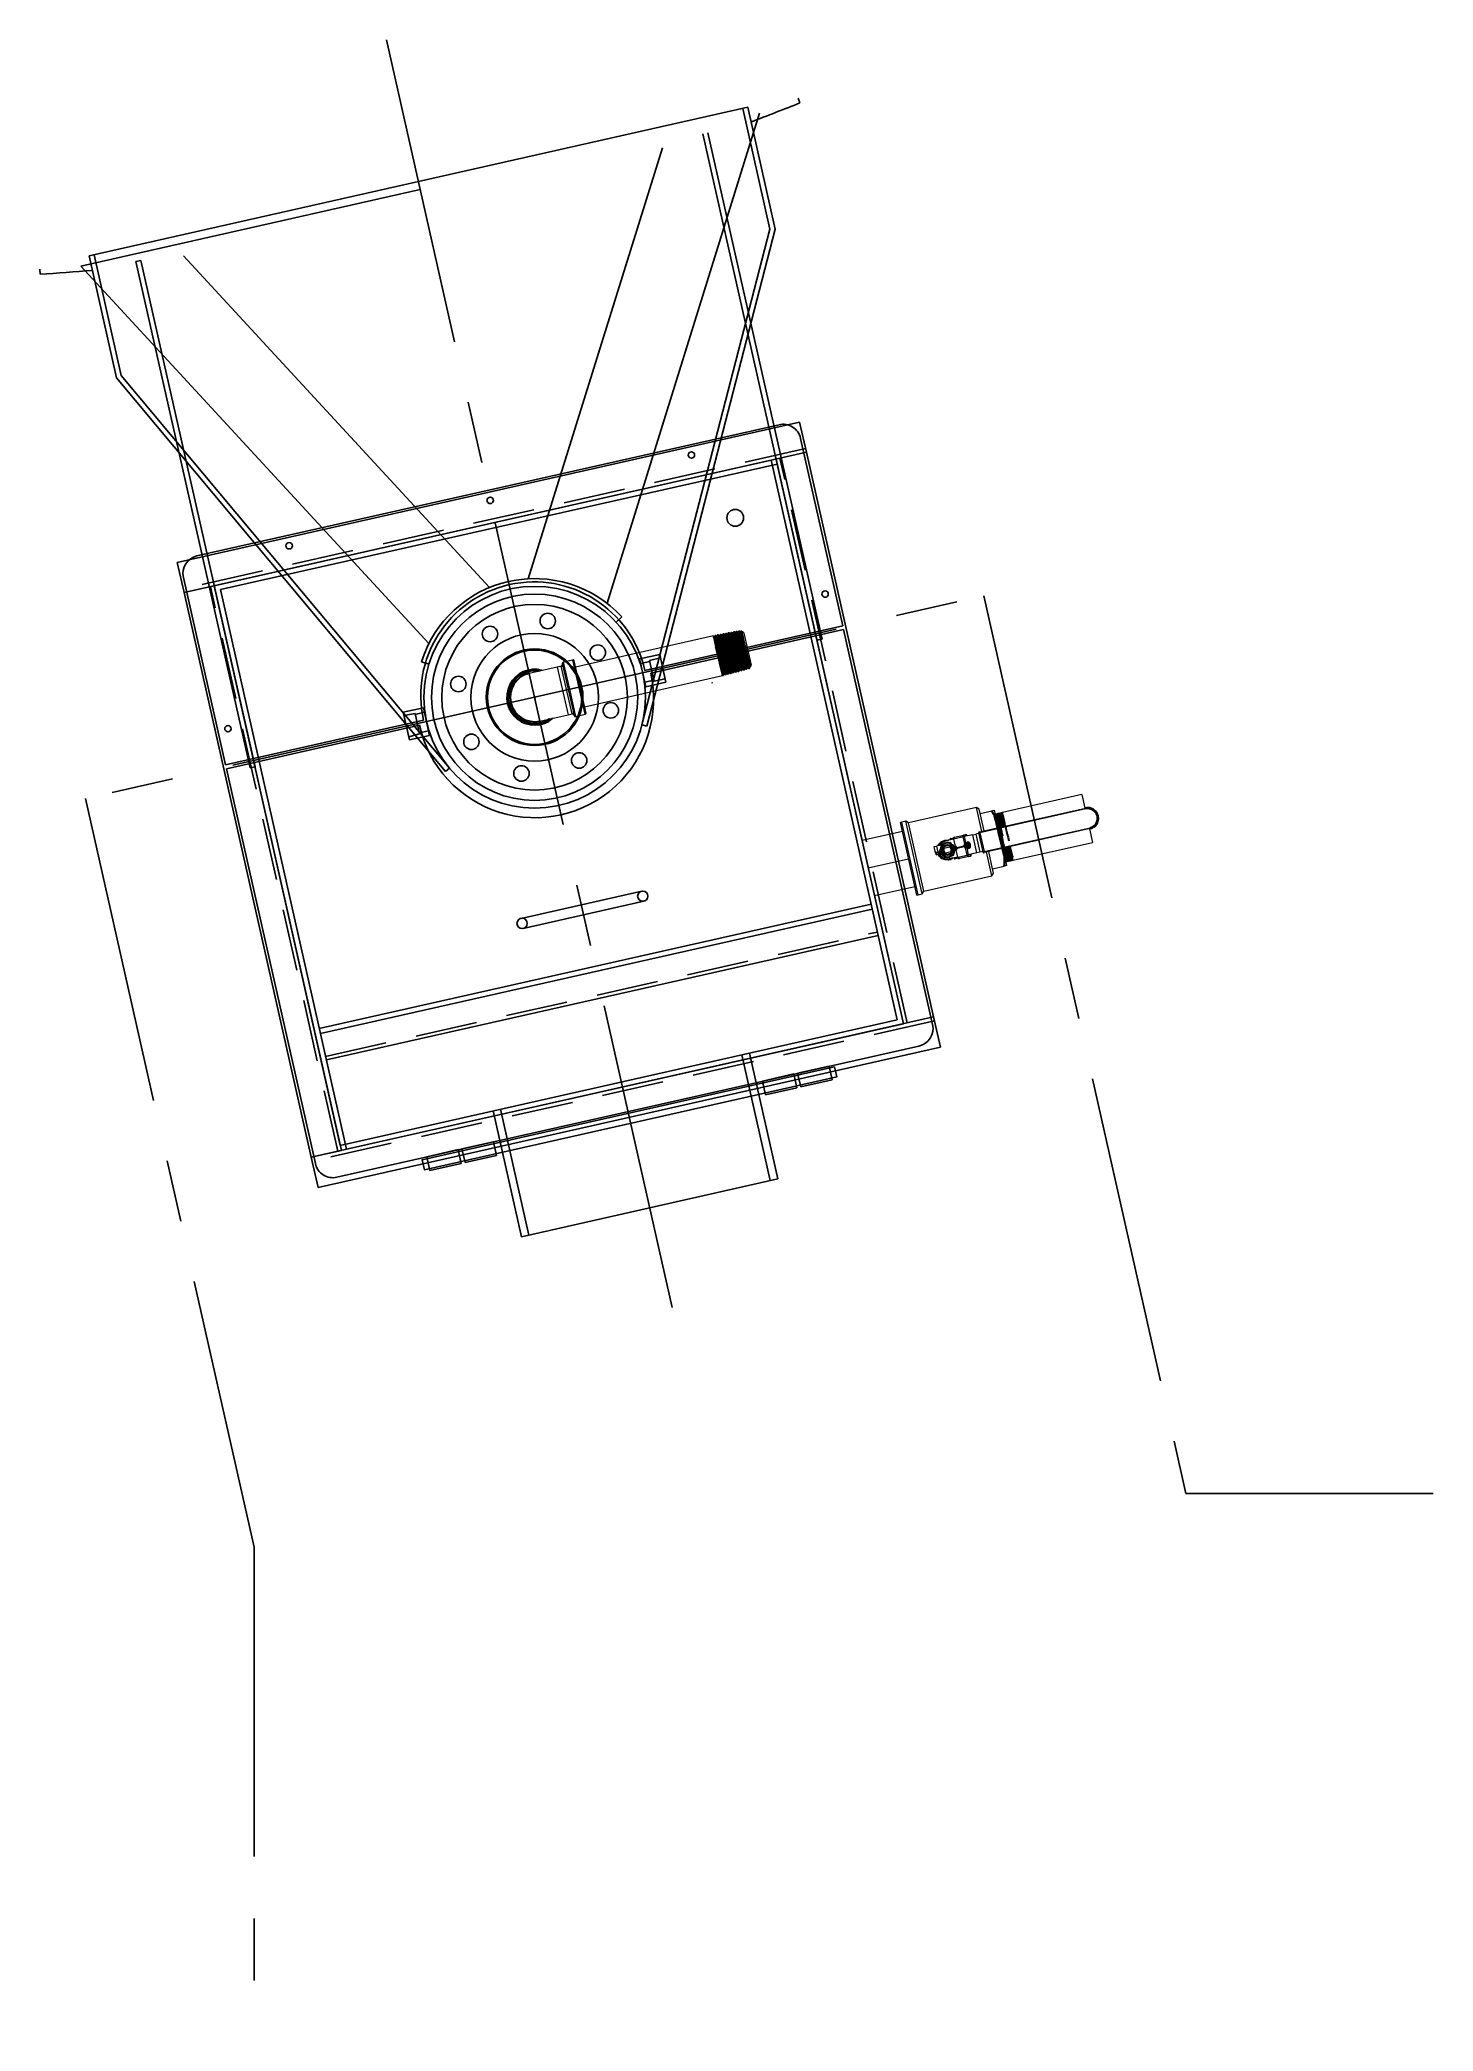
# Model space of a CAD drawing. Extents: x -1889 to 1438, y -977 to 1122.
# Drawn here: x -319.5 to -251.9, y 200.2 to 296.7 of the extents above; entities that cross this region are included whole.
import ezdxf

# ---------------------------------------------------------------- set-up
doc = ezdxf.new("R2010")
doc.units = 0
doc.header["$LTSCALE"] = 12
doc.header["$MEASUREMENT"] = 0
doc.linetypes.add('CENTER', pattern=[2, 1.25, -0.25, 0.25, -0.25])
doc.linetypes.add('HIDDEN', pattern=[0.375, 0.25, -0.125])
for name, color, linetype in [('1.25x1.25x.25', 34, 'CONTINUOUS'), ('10 PIPE', 7, 'CONTINUOUS'), ('12 PIPE', 7, 'CONTINUOUS'), ('3-4-THRDCPLG', 14, 'CONTINUOUS'), ('4T-150-RFSO', 14, 'CONTINUOUS'), ('CENTER', 6, 'CENTER'), ('COVER', 3, 'CONTINUOUS'), ('HANDLE', 2, 'CONTINUOUS'), ('REPAD', 7, 'CONTINUOUS'), ('SHELL', 40, 'CONTINUOUS')]:
    doc.layers.add(name, color=color, linetype=linetype)
doc.layers.add('AM_0', color=7, linetype='CONTINUOUS', lineweight=30)

# ---------------------------------------------------------------- blocks, each defined once
blk = doc.blocks.new('04T')
at = {"layer": '4T-150-RFSO'}
for centre, radius in [((0, 0), 4.5), ((0, 0), 3.094), ((-1.435, 3.465), 0.375), ((1.435, 3.465), 0.375), ((0, 0), 2.285), ((-3.465, 1.435), 0.375), ((3.465, 1.435), 0.375), ((-3.465, -1.435), 0.375), ((3.465, -1.435), 0.375), ((-1.435, -3.465), 0.375), ((1.435, -3.465), 0.375)]:
    blk.add_circle(centre, radius, dxfattribs=at)
at = {"layer": 'SHELL'}
blk.add_circle((0, 0), 2.344, dxfattribs=at)
blk = doc.blocks.new('A$C1bc5b71c')
at = {"layer": '10 PIPE'}
for radius in [5.375, 5]:
    blk.add_circle((-24.032, 0), radius, dxfattribs=at)
at = {"layer": 'COVER'}
for p, q in [((-20.363, 4.428), (1.192, 16.873)), ((-4.468, 16.375), (-26.602, 5.003)), ((-4.407, 16.125), (-26.488, 4.781)), ((1.593, 16.375), (-4.468, 16.375)), ((1.593, 16.125), (-4.407, 16.125)), ((1.593, 16.375), (1.593, -16.375)), ((-18.363, 0.963), (0.592, 11.907)), ((-26.488, 4.781), (-26.602, 5.003)), ((-18.363, -0.963), (0.592, -11.907)), ((-26.488, -4.781), (-26.602, -5.003)), ((-4.407, -16.125), (-26.488, -4.781)), ((-20.363, -4.428), (1.192, -16.873)), ((-4.468, -16.375), (-26.602, -5.003)), ((1.593, -16.375), (-4.468, -16.375)), ((1.593, -16.125), (-4.407, -16.125))]:
    blk.add_line(p, q, dxfattribs=at)
at = {"layer": 'REPAD'}
for p, q in [((-21.345, 4.655), (-21.157, 4.98)), ((-21.345, -4.655), (-21.157, -4.98))]:
    blk.add_line(p, q, dxfattribs=at)
blk.add_arc((-24.032, 0), 5.75, 300, 60, dxfattribs=at)
at = {"layer": 'COVER'}
blk.add_blockref('04T', (-24.032, 0), dxfattribs=at)
blk = doc.blocks.new('A$C113ee0c6')
at = {"layer": 'COVER'}
for p, q in [((0, 15.34375), (0, 5.5)), ((9.3125, 15.34375), (0, 15.34375)), ((10.1875, -14.46875), (10.1875, 14.46875)), ((0, -5.5), (0, -15.34375)), ((0, -15.34375), (9.3125, -15.34375))]:
    blk.add_line(p, q, dxfattribs=at)
for centre, radius in [((1.6875, 14.84375), 0.15625), ((9.6875, 10), 0.15625), ((9.6875, 0), 0.15625), ((9.6875, -10), 0.15625), ((6.25, -11.40625), 0.40625), ((1.6875, -14.84375), 0.15625)]:
    blk.add_circle(centre, radius, dxfattribs=at)
for centre, radius, start, end in [((9.3125, 14.46875), 0.875, 0, 90), ((0, 0), 5.5, 270, 90), ((9.3125, -14.46875), 0.875, 270, 0)]:
    blk.add_arc(centre, radius, start, end, dxfattribs=at)
blk = doc.blocks.new('A$Ca7ce4bcd')
at = {"layer": 'COVER'}
for p, q in [((0, 15.34375), (-19.625, 15.34375)), ((0, 5.75), (0, 15.34375)), ((-20.5, 14.46875), (-20.5, -14.46875)), ((0, -15.34375), (0, -5.75)), ((-19.625, -15.34375), (0, -15.34375))]:
    blk.add_line(p, q, dxfattribs=at)
for centre, radius, start, end in [((-19.625, 14.46875), 0.875, 90, 180), ((0, 0), 5.75, 90, 270), ((-19.625, -14.46875), 0.875, 180, 270)]:
    blk.add_arc(centre, radius, start, end, dxfattribs=at)
blk = doc.blocks.new('A$Cff0bea57')
at = {"layer": '3-4-THRDCPLG'}
for p, q in [((-0.688, 1), (-0.688, 0)), ((-0.688, 1), (0.688, 1)), ((-0.508, 0.454), (-0.525, 1)), ((0.508, 0.454), (0.525, 1)), ((0.688, 1), (0.688, 0)), ((0.688, 0), (-0.688, 0)), ((-0.508, 0.454), (0.508, 0.454)), ((-0.461, 0.454), (-0.461, 0)), ((0.461, 0.454), (0.461, 0))]:
    blk.add_line(p, q, dxfattribs=at)
blk = doc.blocks.new('A$C14bf5f67')
at = {"layer": 'AM_0', "lineweight": 18}
for p, q in [((5.728, 2.129), (1.293, 1.006)), ((5.818, 1.774), (5.728, 2.129)), ((5.771, 2.08), (5.761, 2.077)), ((5.789, 2.141), (5.788, 2.142)), ((5.798, 2.145), (5.789, 2.143)), ((5.798, 2.145), (5.798, 2.143)), ((5.856, 2.099), (5.846, 2.096)), ((5.883, 2.163), (5.874, 2.161)), ((5.941, 2.117), (5.931, 2.115)), ((5.968, 2.182), (5.959, 2.18)), ((5.959, 2.178), (5.962, 2.175)), ((6.026, 2.136), (6.016, 2.133)), ((6.053, 2.201), (6.044, 2.199)), ((6.044, 2.197), (6.044, 2.199)), ((6.111, 2.155), (6.101, 2.152)), ((6.138, 2.22), (6.129, 2.218)), ((6.138, 2.219), (6.138, 2.219)), ((6.196, 2.173), (6.185, 2.171)), ((6.223, 2.238), (6.213, 2.236)), ((6.281, 2.192), (6.27, 2.19)), ((6.308, 2.257), (6.299, 2.255)), ((6.299, 2.253), (6.3, 2.253)), ((6.366, 2.211), (6.355, 2.208)), ((6.393, 2.276), (6.383, 2.274)), ((6.383, 2.272), (6.383, 2.274)), ((6.451, 2.23), (6.44, 2.227)), ((6.478, 2.294), (6.468, 2.292)), ((6.536, 2.248), (6.525, 2.246)), ((6.563, 2.313), (6.553, 2.311)), ((6.554, 2.309), (6.556, 2.307)), ((6.621, 2.267), (6.61, 2.265)), ((6.712, 2.254), (6.632, 2.306)), ((6.712, 2.254), (6.715, 2.241)), ((6.715, 2.241), (6.976, 1.213)), ((5.818, 1.774), (5.926, 1.349)), ((6.051, 0.854), (5.926, 1.349)), ((0.706, 0.994), (-0.194, 0.766)), ((0.838, 1.028), (0.706, 0.994)), ((0.706, 0.994), (1.095, -0.538)), ((1.227, -0.505), (0.838, 1.028)), ((1.303, -0.563), (0.878, 1.115)), ((1.205, 1.229), (0.9, 1.152)), ((0.9, 1.152), (1.12, 0.284)), ((1.645, -0.507), (1.205, 1.229)), ((1.242, 1.207), (1.667, -0.471)), ((1.616, -0.269), (6.051, 0.854)), ((6.069, 0.86), (6.078, 0.862)), ((6.096, 0.928), (6.107, 0.93)), ((6.151, 0.885), (6.152, 0.886)), ((6.153, 0.884), (6.162, 0.886)), ((6.18, 0.952), (6.19, 0.954)), ((6.232, 0.916), (6.236, 0.908)), ((6.236, 0.908), (6.245, 0.91)), ((6.264, 0.976), (6.274, 0.978)), ((6.32, 0.932), (6.329, 0.934)), ((6.329, 0.935), (6.33, 0.937)), ((6.347, 1), (6.358, 1.002)), ((6.403, 0.956), (6.413, 0.958)), ((6.403, 0.956), (6.403, 0.956)), ((6.413, 0.959), (6.414, 0.961)), ((6.431, 1.024), (6.441, 1.026)), ((6.484, 0.983), (6.486, 0.982)), ((6.487, 0.98), (6.496, 0.982)), ((6.496, 0.983), (6.497, 0.985)), ((6.515, 1.048), (6.525, 1.05)), ((6.571, 1.004), (6.58, 1.006)), ((6.58, 1.007), (6.581, 1.009)), ((6.598, 1.072), (6.608, 1.074)), ((6.654, 1.027), (6.663, 1.03)), ((6.664, 1.031), (6.664, 1.033)), ((6.682, 1.096), (6.692, 1.098)), ((6.737, 1.053), (6.737, 1.054)), ((6.738, 1.051), (6.747, 1.054)), ((6.765, 1.12), (6.776, 1.122)), ((6.817, 1.083), (6.821, 1.076)), ((6.822, 1.075), (6.831, 1.078)), ((6.849, 1.143), (6.859, 1.146)), ((6.905, 1.099), (6.914, 1.102)), ((6.933, 1.167), (6.943, 1.17)), ((6.949, 1.165), (6.976, 1.213)), ((1.12, 0.284), (1.34, -0.584)), ((5.711, 0.611), (5.751, 0.62)), ((0.194, -0.766), (1.095, -0.538)), ((1.095, -0.538), (1.227, -0.505)), ((1.34, -0.584), (1.645, -0.507))]:
    blk.add_line(p, q, dxfattribs=at)
at = {"layer": 'AM_0', "flags": 128}
for points in [[(5.761, 2.077), (5.738, 2.1), (5.736, 2.103)], [(5.762, 2.074), (5.766, 2.067), (5.779, 2.029), (5.798, 1.964), (5.824, 1.877), (5.854, 1.771), (5.887, 1.651), (5.922, 1.524), (5.958, 1.396), (5.992, 1.274), (6.024, 1.162), (6.051, 1.068), (6.072, 0.995), (6.087, 0.948), (6.096, 0.928), (6.096, 0.93)], [(5.788, 2.142), (5.779, 2.111), (5.771, 2.08)], [(5.771, 2.078), (5.776, 2.069), (5.789, 2.031), (5.809, 1.967), (5.834, 1.879), (5.864, 1.773), (5.898, 1.654), (5.933, 1.527), (5.968, 1.399), (6.003, 1.276), (6.034, 1.165), (6.061, 1.071), (6.083, 0.998), (6.098, 0.951), (6.106, 0.931), (6.106, 0.931)], [(5.789, 2.142), (5.793, 2.136), (5.801, 2.11)], [(6.161, 0.888), (6.16, 0.888), (6.153, 0.905), (6.142, 0.939), (6.127, 0.991), (6.108, 1.056), (6.085, 1.136), (6.06, 1.224), (6.033, 1.324), (6.004, 1.426), (5.975, 1.534), (5.946, 1.638), (5.917, 1.742), (5.891, 1.836), (5.866, 1.924), (5.845, 1.998), (5.827, 2.06), (5.813, 2.105), (5.803, 2.134), (5.799, 2.144)], [(5.846, 2.096), (5.823, 2.119), (5.8, 2.142)], [(5.801, 2.11), (5.815, 2.067), (5.832, 2.008)], [(5.802, 2.138), (5.804, 2.136), (5.816, 2.1), (5.836, 2.035), (5.862, 1.944), (5.894, 1.831), (5.929, 1.703), (5.967, 1.566), (6.006, 1.426), (6.043, 1.291), (6.078, 1.167), (6.108, 1.06), (6.133, 0.976), (6.15, 0.919), (6.16, 0.891), (6.162, 0.893)], [(5.832, 2.008), (5.854, 1.934), (5.878, 1.847)], [(5.847, 2.092), (5.849, 2.09), (5.861, 2.057), (5.879, 1.997), (5.903, 1.914), (5.932, 1.812), (5.965, 1.695), (6, 1.57), (6.035, 1.442), (6.07, 1.319), (6.102, 1.205), (6.13, 1.108), (6.152, 1.031), (6.169, 0.979), (6.178, 0.954), (6.179, 0.955)], [(5.873, 2.161), (5.864, 2.129), (5.856, 2.098)], [(5.857, 2.095), (5.86, 2.092), (5.871, 2.06), (5.889, 2), (5.914, 1.917), (5.943, 1.815), (5.976, 1.698), (6.01, 1.572), (6.046, 1.445), (6.08, 1.321), (6.112, 1.208), (6.14, 1.11), (6.163, 1.034), (6.179, 0.981), (6.189, 0.956), (6.189, 0.957)], [(5.874, 2.159), (5.875, 2.161), (5.881, 2.146)], [(5.881, 2.146), (5.892, 2.113), (5.907, 2.063)], [(6.245, 0.912), (6.242, 0.915), (6.235, 0.936), (6.222, 0.975), (6.206, 1.028), (6.186, 1.098), (6.163, 1.179), (6.137, 1.272), (6.11, 1.37), (6.081, 1.475), (6.052, 1.58), (6.023, 1.686), (5.995, 1.785), (5.969, 1.88), (5.946, 1.962), (5.925, 2.034), (5.908, 2.091), (5.895, 2.133), (5.887, 2.157), (5.884, 2.161)], [(5.931, 2.114), (5.908, 2.138), (5.886, 2.161)], [(5.886, 2.158), (5.887, 2.158), (5.898, 2.128), (5.916, 2.068), (5.941, 1.982), (5.972, 1.874), (6.007, 1.749), (6.044, 1.614), (6.083, 1.474), (6.12, 1.338), (6.156, 1.212), (6.187, 1.102), (6.212, 1.014), (6.231, 0.951), (6.243, 0.918), (6.246, 0.916)], [(5.907, 2.063), (5.926, 1.997), (5.948, 1.918)], [(5.932, 2.111), (5.933, 2.112), (5.943, 2.084), (5.96, 2.03), (5.983, 1.951), (6.011, 1.853), (6.043, 1.739), (6.078, 1.615), (6.113, 1.488), (6.148, 1.364), (6.18, 1.248), (6.209, 1.148), (6.232, 1.067), (6.25, 1.011), (6.261, 0.98), (6.263, 0.979)], [(5.958, 2.18), (5.949, 2.148), (5.941, 2.117)], [(5.942, 2.114), (5.943, 2.114), (5.953, 2.087), (5.97, 2.032), (5.993, 1.954), (6.022, 1.855), (6.054, 1.741), (6.088, 1.618), (6.123, 1.491), (6.158, 1.366), (6.19, 1.251), (6.219, 1.151), (6.243, 1.07), (6.26, 1.013), (6.271, 0.983), (6.273, 0.982)], [(5.962, 2.175), (5.97, 2.153), (5.982, 2.113)], [(6.329, 0.934), (6.324, 0.942), (6.316, 0.968), (6.303, 1.01), (6.285, 1.069), (6.265, 1.14), (6.241, 1.225), (6.215, 1.317), (6.187, 1.419), (6.158, 1.522), (6.129, 1.629), (6.101, 1.731), (6.073, 1.83), (6.048, 1.92), (6.025, 2.001), (6.005, 2.068), (5.989, 2.122), (5.978, 2.159), (5.97, 2.179), (5.969, 2.18)], [(6.016, 2.133), (5.993, 2.156), (5.97, 2.18)], [(5.971, 2.178), (5.971, 2.179), (5.982, 2.15), (6.003, 2.083), (6.031, 1.983), (6.067, 1.857), (6.107, 1.712), (6.15, 1.557), (6.193, 1.403), (6.233, 1.258), (6.269, 1.132), (6.297, 1.033), (6.318, 0.967), (6.328, 0.938), (6.329, 0.942)], [(5.982, 2.113), (5.999, 2.056), (6.02, 1.984)], [(6.016, 2.13), (6.017, 2.132), (6.027, 2.106), (6.046, 2.045), (6.072, 1.954), (6.105, 1.839), (6.142, 1.706), (6.182, 1.565), (6.221, 1.424), (6.258, 1.292), (6.291, 1.177), (6.317, 1.087), (6.336, 1.027), (6.346, 1.001), (6.346, 1.003)], [(6.02, 1.984), (6.044, 1.9), (6.07, 1.806)], [(6.043, 2.198), (6.034, 2.167), (6.026, 2.136)], [(6.027, 2.132), (6.027, 2.135), (6.037, 2.108), (6.056, 2.048), (6.083, 1.957), (6.116, 1.841), (6.153, 1.709), (6.192, 1.568), (6.231, 1.427), (6.269, 1.295), (6.301, 1.18), (6.328, 1.09), (6.346, 1.029), (6.357, 1.003), (6.357, 1.004)], [(6.044, 2.199), (6.05, 2.187), (6.06, 2.157)], [(6.412, 0.96), (6.412, 0.958), (6.406, 0.971), (6.396, 1), (6.382, 1.047), (6.364, 1.108), (6.343, 1.184), (6.319, 1.269), (6.292, 1.365), (6.264, 1.465), (6.235, 1.571), (6.206, 1.674), (6.178, 1.778), (6.151, 1.873), (6.126, 1.962), (6.105, 2.038), (6.086, 2.103), (6.071, 2.151), (6.06, 2.184), (6.054, 2.2), (6.054, 2.199)], [(6.101, 2.152), (6.078, 2.175), (6.055, 2.198)], [(6.056, 2.197), (6.056, 2.198), (6.066, 2.171), (6.086, 2.107), (6.114, 2.009), (6.149, 1.885), (6.189, 1.741), (6.232, 1.588), (6.275, 1.433), (6.315, 1.288), (6.351, 1.161), (6.38, 1.061), (6.4, 0.993), (6.412, 0.963), (6.412, 0.966)], [(6.06, 2.157), (6.074, 2.109), (6.092, 2.046)], [(6.092, 2.046), (6.114, 1.969), (6.139, 1.881)], [(6.101, 2.149), (6.101, 2.151), (6.111, 2.127), (6.129, 2.068), (6.155, 1.98), (6.188, 1.866), (6.225, 1.735), (6.264, 1.595), (6.303, 1.454), (6.34, 1.322), (6.373, 1.206), (6.4, 1.115), (6.419, 1.053), (6.429, 1.025), (6.43, 1.027)], [(6.128, 2.217), (6.119, 2.185), (6.111, 2.155)], [(6.112, 2.152), (6.112, 2.154), (6.121, 2.13), (6.14, 2.071), (6.166, 1.982), (6.198, 1.869), (6.235, 1.738), (6.274, 1.597), (6.313, 1.457), (6.35, 1.325), (6.383, 1.209), (6.41, 1.118), (6.429, 1.056), (6.44, 1.028), (6.44, 1.029)], [(6.129, 2.215), (6.131, 2.214), (6.138, 2.195)], [(6.138, 2.195), (6.15, 2.157), (6.166, 2.103)], [(6.496, 0.984), (6.494, 0.984), (6.488, 1), (6.477, 1.034), (6.462, 1.084), (6.443, 1.149), (6.421, 1.226), (6.396, 1.315), (6.37, 1.41), (6.341, 1.514), (6.313, 1.617), (6.283, 1.722), (6.256, 1.821), (6.229, 1.917), (6.206, 2.001), (6.184, 2.075), (6.167, 2.135), (6.153, 2.18), (6.143, 2.208), (6.139, 2.219)], [(6.186, 2.17), (6.163, 2.194), (6.14, 2.217)], [(6.14, 2.217), (6.15, 2.193), (6.169, 2.131), (6.197, 2.035), (6.232, 1.913), (6.271, 1.771), (6.314, 1.618), (6.356, 1.464), (6.397, 1.319), (6.432, 1.191), (6.462, 1.09), (6.483, 1.02), (6.495, 0.987), (6.496, 0.99)], [(6.166, 2.103), (6.186, 2.034), (6.209, 1.953)], [(6.186, 2.168), (6.186, 2.171), (6.195, 2.148), (6.213, 2.092), (6.239, 2.005), (6.27, 1.893), (6.307, 1.764), (6.346, 1.624), (6.385, 1.484), (6.422, 1.352), (6.455, 1.236), (6.482, 1.143), (6.502, 1.08), (6.513, 1.05), (6.514, 1.052)], [(6.213, 2.236), (6.204, 2.204), (6.195, 2.173)], [(6.196, 2.171), (6.196, 2.173), (6.206, 2.151), (6.223, 2.094), (6.249, 2.008), (6.281, 1.896), (6.317, 1.766), (6.356, 1.627), (6.395, 1.487), (6.432, 1.354), (6.465, 1.238), (6.492, 1.146), (6.512, 1.082), (6.523, 1.052), (6.524, 1.053)], [(6.209, 1.953), (6.235, 1.86), (6.263, 1.76)], [(6.214, 2.234), (6.214, 2.236), (6.218, 2.227)], [(6.218, 2.227), (6.228, 2.2), (6.241, 2.155)], [(6.579, 1.008), (6.577, 1.01), (6.569, 1.031), (6.557, 1.068), (6.541, 1.123), (6.522, 1.19), (6.499, 1.271), (6.474, 1.36), (6.446, 1.459), (6.418, 1.56), (6.389, 1.665), (6.361, 1.767), (6.333, 1.867), (6.308, 1.957), (6.285, 2.041), (6.265, 2.11), (6.248, 2.167), (6.235, 2.207), (6.227, 2.232), (6.224, 2.236)], [(6.271, 2.189), (6.248, 2.213), (6.225, 2.236)], [(6.226, 2.235), (6.234, 2.214), (6.253, 2.154), (6.28, 2.061), (6.314, 1.941), (6.353, 1.8), (6.396, 1.648), (6.438, 1.495), (6.478, 1.349), (6.514, 1.221), (6.544, 1.118), (6.566, 1.047), (6.578, 1.012), (6.58, 1.014)], [(6.241, 2.155), (6.259, 2.095), (6.28, 2.021)], [(6.271, 2.189), (6.279, 2.169), (6.297, 2.115), (6.322, 2.03), (6.353, 1.92), (6.389, 1.792), (6.428, 1.654), (6.467, 1.514), (6.504, 1.382), (6.537, 1.265), (6.564, 1.171), (6.584, 1.106), (6.596, 1.074), (6.597, 1.076)], [(6.298, 2.255), (6.289, 2.223), (6.28, 2.192)], [(6.28, 2.021), (6.305, 1.934), (6.331, 1.839)], [(6.281, 2.191), (6.281, 2.192), (6.29, 2.172), (6.307, 2.118), (6.332, 2.033), (6.364, 1.923), (6.4, 1.795), (6.438, 1.656), (6.477, 1.517), (6.514, 1.384), (6.548, 1.267), (6.575, 1.174), (6.595, 1.109), (6.606, 1.077), (6.607, 1.078)], [(6.3, 2.253), (6.307, 2.236), (6.318, 2.202)], [(6.663, 1.03), (6.659, 1.038), (6.65, 1.063), (6.637, 1.105), (6.621, 1.161), (6.6, 1.233), (6.577, 1.314), (6.551, 1.407), (6.524, 1.504), (6.495, 1.608), (6.467, 1.711), (6.438, 1.814), (6.412, 1.909), (6.386, 2), (6.364, 2.078), (6.345, 2.146), (6.329, 2.197), (6.317, 2.234), (6.31, 2.254), (6.309, 2.254)], [(6.356, 2.208), (6.333, 2.231), (6.31, 2.255)], [(6.311, 2.253), (6.318, 2.235), (6.336, 2.178), (6.363, 2.087), (6.397, 1.968), (6.436, 1.829), (6.477, 1.678), (6.52, 1.525), (6.56, 1.38), (6.596, 1.251), (6.626, 1.147), (6.648, 1.074), (6.661, 1.037), (6.663, 1.038)], [(6.318, 2.202), (6.333, 2.15), (6.353, 2.084)], [(6.353, 2.084), (6.375, 2.005), (6.401, 1.914)], [(6.356, 2.206), (6.363, 2.19), (6.38, 2.138), (6.405, 2.055), (6.436, 1.947), (6.471, 1.82), (6.51, 1.683), (6.549, 1.544), (6.586, 1.411), (6.619, 1.294), (6.647, 1.199), (6.667, 1.133), (6.679, 1.099), (6.681, 1.1)], [(6.383, 2.273), (6.374, 2.242), (6.365, 2.211)], [(6.366, 2.21), (6.366, 2.211), (6.374, 2.193), (6.391, 2.141), (6.415, 2.058), (6.446, 1.95), (6.482, 1.823), (6.52, 1.686), (6.559, 1.546), (6.596, 1.414), (6.63, 1.297), (6.657, 1.202), (6.678, 1.136), (6.69, 1.102), (6.691, 1.102)], [(6.384, 2.273), (6.387, 2.267), (6.396, 2.242)], [(6.747, 1.056), (6.746, 1.054), (6.741, 1.066), (6.731, 1.096), (6.717, 1.14), (6.699, 1.201), (6.679, 1.274), (6.655, 1.36), (6.629, 1.452), (6.601, 1.553), (6.573, 1.654), (6.544, 1.759), (6.516, 1.858), (6.49, 1.954), (6.466, 2.039), (6.444, 2.116), (6.426, 2.178), (6.411, 2.227), (6.4, 2.259), (6.394, 2.275), (6.393, 2.274)], [(6.441, 2.227), (6.418, 2.25), (6.395, 2.273)], [(6.396, 2.271), (6.403, 2.256), (6.42, 2.201), (6.446, 2.112), (6.479, 1.996), (6.518, 1.858), (6.559, 1.708), (6.601, 1.556), (6.642, 1.41), (6.678, 1.281), (6.709, 1.176), (6.731, 1.101), (6.744, 1.062), (6.747, 1.061)], [(6.396, 2.242), (6.409, 2.201), (6.426, 2.143)], [(6.426, 2.143), (6.447, 2.071), (6.47, 1.987)], [(6.441, 2.224), (6.448, 2.211), (6.464, 2.161), (6.488, 2.08), (6.518, 1.974), (6.554, 1.849), (6.592, 1.712), (6.631, 1.574), (6.668, 1.441), (6.701, 1.323), (6.729, 1.227), (6.75, 1.16), (6.762, 1.124), (6.764, 1.124)], [(6.468, 2.292), (6.459, 2.26), (6.45, 2.23)], [(6.451, 2.229), (6.458, 2.214), (6.474, 2.164), (6.498, 2.083), (6.529, 1.977), (6.564, 1.851), (6.602, 1.715), (6.641, 1.576), (6.678, 1.444), (6.712, 1.326), (6.74, 1.23), (6.76, 1.162), (6.773, 1.127), (6.774, 1.127)], [(6.469, 2.29), (6.469, 2.292), (6.475, 2.277)], [(6.47, 1.987), (6.497, 1.893), (6.525, 1.793)], [(6.475, 2.277), (6.486, 2.246), (6.501, 2.197)], [(6.83, 1.08), (6.829, 1.08), (6.823, 1.096), (6.812, 1.129), (6.797, 1.178), (6.779, 1.241), (6.757, 1.318), (6.733, 1.404), (6.706, 1.5), (6.678, 1.598), (6.65, 1.703), (6.622, 1.803), (6.594, 1.903), (6.568, 1.995), (6.544, 2.08), (6.524, 2.151), (6.506, 2.212), (6.493, 2.255), (6.483, 2.284), (6.478, 2.294), (6.478, 2.293)], [(6.526, 2.245), (6.503, 2.269), (6.48, 2.292)], [(6.481, 2.289), (6.487, 2.277), (6.504, 2.224), (6.529, 2.138), (6.562, 2.023), (6.6, 1.887), (6.641, 1.738), (6.683, 1.586), (6.724, 1.441), (6.76, 1.311), (6.791, 1.204), (6.814, 1.128), (6.828, 1.087), (6.831, 1.085)], [(6.501, 2.197), (6.519, 2.133), (6.541, 2.056)], [(6.527, 2.242), (6.532, 2.232), (6.548, 2.184), (6.571, 2.105), (6.601, 2.001), (6.636, 1.877), (6.674, 1.742), (6.713, 1.603), (6.75, 1.471), (6.783, 1.353), (6.811, 1.256), (6.832, 1.187), (6.845, 1.149), (6.848, 1.148)], [(6.553, 2.311), (6.544, 2.279), (6.535, 2.248)], [(6.536, 2.247), (6.542, 2.234), (6.558, 2.186), (6.582, 2.108), (6.612, 2.003), (6.647, 1.879), (6.684, 1.744), (6.723, 1.606), (6.76, 1.474), (6.794, 1.355), (6.822, 1.258), (6.843, 1.189), (6.856, 1.152), (6.858, 1.151)], [(6.541, 2.056), (6.566, 1.968), (6.593, 1.872)], [(6.556, 2.307), (6.564, 2.285), (6.577, 2.246)], [(6.914, 1.102), (6.914, 1.102), (6.909, 1.111), (6.892, 1.164), (6.877, 1.215), (6.857, 1.283), (6.835, 1.36), (6.81, 1.45), (6.783, 1.545), (6.755, 1.647), (6.727, 1.748), (6.699, 1.85), (6.672, 1.946), (6.647, 2.038), (6.624, 2.117), (6.604, 2.188), (6.588, 2.242), (6.575, 2.283), (6.566, 2.306), (6.564, 2.311)], [(6.611, 2.264), (6.588, 2.288), (6.565, 2.311)], [(6.566, 2.307), (6.571, 2.298), (6.587, 2.247), (6.612, 2.163), (6.644, 2.05), (6.682, 1.916), (6.723, 1.768), (6.765, 1.617), (6.805, 1.471), (6.842, 1.341), (6.873, 1.233), (6.896, 1.157), (6.91, 1.114), (6.916, 1.106), (6.916, 1.106)], [(6.577, 2.246), (6.593, 2.191), (6.613, 2.121)], [(6.611, 2.261), (6.616, 2.252), (6.631, 2.206), (6.654, 2.13), (6.684, 2.027), (6.719, 1.905), (6.756, 1.771), (6.795, 1.633), (6.832, 1.501), (6.865, 1.382), (6.894, 1.284), (6.915, 1.213), (6.929, 1.175), (6.932, 1.171)], [(6.613, 2.121), (6.636, 2.04), (6.662, 1.948)], [(6.631, 2.304), (6.629, 2.298), (6.62, 2.267)], [(6.621, 2.265), (6.627, 2.255), (6.642, 2.209), (6.665, 2.132), (6.694, 2.03), (6.729, 1.907), (6.767, 1.773), (6.805, 1.636), (6.842, 1.503), (6.876, 1.384), (6.904, 1.287), (6.926, 1.216), (6.939, 1.177), (6.942, 1.174)], [(6.949, 1.166), (6.949, 1.165), (6.947, 1.168), (6.941, 1.185), (6.931, 1.219), (6.917, 1.266), (6.9, 1.327), (6.881, 1.398), (6.858, 1.481), (6.835, 1.569), (6.809, 1.664), (6.784, 1.758), (6.758, 1.855), (6.733, 1.945), (6.71, 2.032), (6.689, 2.109), (6.67, 2.177), (6.655, 2.231), (6.643, 2.272), (6.635, 2.297), (6.631, 2.306), (6.631, 2.304)], [(6.662, 1.948), (6.689, 1.849), (6.718, 1.746)], [(5.804, 1.829), (5.846, 1.68), (5.89, 1.518), (5.929, 1.378), (5.966, 1.244), (6, 1.122), (6.029, 1.019), (6.053, 0.939), (6.069, 0.887), (6.078, 0.866), (6.078, 0.869)], [(6.078, 0.864), (6.077, 0.863), (6.072, 0.875), (6.062, 0.906), (6.047, 0.952), (6.029, 1.016), (6.007, 1.091), (5.982, 1.18), (5.959, 1.263), (5.934, 1.354), (5.909, 1.445), (5.883, 1.54), (5.854, 1.644), (5.826, 1.746), (5.818, 1.774)], [(5.878, 1.847), (5.905, 1.751), (5.933, 1.647)], [(5.948, 1.918), (5.974, 1.827), (6.001, 1.728)], [(6.001, 1.728), (6.03, 1.623), (6.06, 1.515)], [(6.07, 1.806), (6.098, 1.704), (6.128, 1.598)], [(6.139, 1.881), (6.166, 1.783), (6.195, 1.68)], [(6.195, 1.68), (6.225, 1.573), (6.254, 1.467)], [(6.254, 1.467), (6.283, 1.363), (6.31, 1.266)], [(6.263, 1.76), (6.292, 1.655), (6.321, 1.549)], [(6.321, 1.549), (6.351, 1.444), (6.378, 1.343)], [(6.331, 1.839), (6.36, 1.737), (6.389, 1.631)], [(6.378, 1.343), (6.404, 1.25), (6.428, 1.168)], [(6.389, 1.631), (6.418, 1.525), (6.447, 1.422)], [(6.401, 1.914), (6.428, 1.816), (6.457, 1.713)], [(6.447, 1.422), (6.474, 1.325), (6.499, 1.236)], [(6.457, 1.713), (6.486, 1.607), (6.515, 1.502)], [(6.515, 1.502), (6.543, 1.402), (6.569, 1.309)], [(6.525, 1.793), (6.553, 1.689), (6.582, 1.584)], [(6.569, 1.309), (6.592, 1.225), (6.613, 1.154)], [(6.582, 1.584), (6.611, 1.481), (6.638, 1.383)], [(6.593, 1.872), (6.621, 1.77), (6.65, 1.665)], [(6.638, 1.383), (6.663, 1.294), (6.685, 1.216)], [(6.65, 1.665), (6.679, 1.561), (6.707, 1.461)], [(6.707, 1.461), (6.733, 1.367), (6.757, 1.282)], [(6.718, 1.746), (6.747, 1.642), (6.775, 1.539)], [(6.775, 1.539), (6.802, 1.442), (6.827, 1.352)], [(6.827, 1.352), (6.85, 1.273), (6.869, 1.207)], [(6.026, 0.99), (6.044, 0.931), (6.057, 0.889)], [(6.043, 0.886), (6.046, 0.883), (6.068, 0.86)], [(6.05, 1.226), (6.076, 1.134), (6.099, 1.053)], [(6.057, 0.889), (6.065, 0.865), (6.068, 0.861)], [(6.079, 0.866), (6.088, 0.897), (6.097, 0.928)], [(6.099, 1.053), (6.118, 0.986), (6.134, 0.935)], [(6.106, 0.931), (6.129, 0.907), (6.152, 0.884)], [(6.134, 0.935), (6.145, 0.901), (6.151, 0.885)], [(6.163, 0.889), (6.172, 0.921), (6.18, 0.952)], [(6.17, 1.121), (6.191, 1.046), (6.209, 0.986)], [(6.19, 0.955), (6.213, 0.931), (6.235, 0.908)], [(6.209, 0.986), (6.223, 0.942), (6.232, 0.916)], [(6.24, 1.192), (6.263, 1.11), (6.283, 1.042)], [(6.246, 0.914), (6.255, 0.945), (6.264, 0.976)], [(6.274, 0.979), (6.296, 0.955), (6.319, 0.932)], [(6.283, 1.042), (6.299, 0.989), (6.311, 0.952)], [(6.31, 1.266), (6.334, 1.179), (6.356, 1.103)], [(6.311, 0.952), (6.318, 0.934), (6.319, 0.934)], [(6.33, 0.937), (6.339, 0.969), (6.348, 1)], [(6.356, 1.103), (6.374, 1.041), (6.388, 0.995)], [(6.357, 1.003), (6.38, 0.979), (6.403, 0.956)], [(6.388, 0.995), (6.398, 0.966), (6.403, 0.956)], [(6.414, 0.962), (6.423, 0.993), (6.431, 1.024)], [(6.428, 1.168), (6.448, 1.098), (6.464, 1.043)], [(6.441, 1.027), (6.464, 1.003), (6.486, 0.98)], [(6.464, 1.043), (6.477, 1.004), (6.484, 0.983)], [(6.497, 0.985), (6.506, 1.017), (6.515, 1.048)], [(6.499, 1.236), (6.521, 1.159), (6.539, 1.096)], [(6.524, 1.051), (6.547, 1.027), (6.57, 1.004)], [(6.539, 1.096), (6.554, 1.048), (6.564, 1.017)], [(6.564, 1.017), (6.57, 1.004), (6.57, 1.005)], [(6.581, 1.009), (6.59, 1.041), (6.598, 1.072)], [(6.608, 1.075), (6.631, 1.051), (6.654, 1.028)], [(6.613, 1.154), (6.63, 1.097), (6.642, 1.056)], [(6.642, 1.056), (6.651, 1.033), (6.654, 1.029)], [(6.664, 1.033), (6.673, 1.065), (6.682, 1.096)], [(6.685, 1.216), (6.704, 1.151), (6.719, 1.101)], [(6.692, 1.098), (6.715, 1.075), (6.737, 1.052)], [(6.719, 1.101), (6.73, 1.068), (6.737, 1.053)], [(6.748, 1.057), (6.757, 1.089), (6.766, 1.12)], [(6.757, 1.282), (6.778, 1.21), (6.795, 1.152)], [(6.775, 1.122), (6.798, 1.099), (6.821, 1.076)], [(6.795, 1.152), (6.808, 1.109), (6.817, 1.083)], [(6.832, 1.081), (6.841, 1.113), (6.849, 1.144)], [(6.859, 1.147), (6.882, 1.123), (6.904, 1.1)], [(6.869, 1.207), (6.885, 1.155), (6.896, 1.12)], [(6.896, 1.12), (6.903, 1.102), (6.904, 1.102)], [(6.914, 1.102), (6.915, 1.104), (6.916, 1.106)], [(6.915, 1.105), (6.924, 1.137), (6.933, 1.168)]]:
    blk.add_lwpolyline(points, dxfattribs=at)
at = {"layer": 'AM_0'}
for centre, radius, start, end in [((37.444, 10.001), 32.684, 195.34944, 196.00307), ((255.96, 70.57), 259.352, 195.41147, 195.50816), ((68.959, 18.802), 65.231, 195.3674, 195.72666), ((99.909, 27.403), 97.267, 195.3849, 195.63293), ((0, 0), 0.896, 76.19016, 312.23908), ((0, 0), 0.866, 80.18638, 308.24286), ((0, 0), 0.851, 82.56437, 305.86487), ((0, 0), 0.791, 104.21462, 284.21462), ((0.824, 1.086), 0.06, 284.21462, 14.21462), ((0.907, 1.123), 0.03, 104.21462, 194.21462), ((1.212, 1.2), 0.03, 14.21462, 104.21462), ((1.241, -0.563), 0.06, 14.21462, 104.21462), ((1.332, -0.555), 0.03, 194.21462, 284.21462), ((1.638, -0.478), 0.03, 284.21462, 14.21462)]:
    blk.add_arc(centre, radius, start, end, dxfattribs=at)

msp = doc.modelspace()

# ---------------------------------------------------------------- linework, layer by layer
at = {"layer": '1.25x1.25x.25'}
for p, q in [((-282.62717, 278.16295), (-312.80777, 271.36146)), ((-282.2974, 276.69965), (-282.62717, 278.16295)), ((-282.2974, 276.69965), (-312.478, 269.89816)), ((-277.59127, 248.99394), (-283.76071, 276.36988)), ((-276.12797, 249.32371), (-282.2974, 276.69965)), ((-312.478, 269.89816), (-312.80777, 271.36146)), ((-312.478, 269.89816), (-311.0147, 270.22793)), ((-306.30857, 242.52222), (-312.478, 269.89816)), ((-304.84527, 242.85199), (-311.0147, 270.22793)), ((-276.12797, 249.32371), (-306.30857, 242.52222)), ((-276.12797, 249.32371), (-275.7982, 247.86041)), ((-275.7982, 247.86041), (-305.9788, 241.05892)), ((-306.30857, 242.52222), (-304.84527, 242.85199)), ((-306.30857, 242.52222), (-305.9788, 241.05892))]:
    msp.add_line(p, q, dxfattribs=at)
at = {"layer": '1.25x1.25x.25', "linetype": 'HIDDEN'}
for p, q in [((-282.33863, 276.88256), (-312.51923, 270.08107)), ((-277.40836, 249.03516), (-283.57779, 276.4111)), ((-305.02818, 242.81077), (-311.19761, 270.18671)), ((-276.08675, 249.1408), (-306.26735, 242.33931))]:
    msp.add_line(p, q, dxfattribs=at)
at = {"layer": '12 PIPE'}
for p, q in [((-285.42002, 247.48593), (-284.04599, 241.38884)), ((-285.0542, 247.56837), (-283.68016, 241.47128)), ((-297.49226, 244.76533), (-296.11823, 238.66824)), ((-297.12644, 244.84777), (-295.7524, 238.75068)), ((-283.68016, 241.47128), (-296.11823, 238.66824))]:
    msp.add_line(p, q, dxfattribs=at)
at = {"layer": 'AM_0', "lineweight": 18}
for p, q in [((-268.94136, 260.10493), (-272.78672, 259.23834)), ((-268.94136, 260.10493), (-268.79241, 259.444)), ((-277.66918, 258.7707), (-277.7328, 258.75636)), ((-276.93929, 255.23529), (-277.7328, 258.75636)), ((-276.87567, 255.24963), (-277.66918, 258.7707)), ((-277.47592, 258.8122), (-277.66874, 258.76874)), ((-277.34863, 258.73173), (-277.47592, 258.8122)), ((-276.68329, 255.29503), (-277.47592, 258.8122)), ((-274.04466, 259.47631), (-277.34863, 258.73173)), ((-276.60282, 255.42232), (-277.34863, 258.73173)), ((-273.91498, 259.39432), (-274.04466, 259.47631)), ((-273.78388, 258.31913), (-274.04466, 259.47631)), ((-273.86822, 259.18681), (-273.91498, 259.39432)), ((-273.89543, 258.29399), (-268.75388, 259.45269)), ((-268.74508, 259.41367), (-273.88664, 258.25497)), ((-273.86822, 259.18681), (-273.30255, 259.31429)), ((-273.67805, 258.34298), (-273.86822, 259.18681)), ((-273.30255, 259.31429), (-273.18274, 259.34129)), ((-273.18274, 259.34129), (-273.0316, 258.67061)), ((-273.09411, 259.10166), (-273.10458, 259.0993)), ((-273.06304, 259.16696), (-273.07487, 259.16391)), ((-273.07325, 259.16157), (-273.07378, 259.15968)), ((-273.00989, 259.12339), (-273.02034, 259.12103)), ((-272.97878, 259.18873), (-272.99048, 259.18571)), ((-272.96865, 258.97387), (-272.95474, 258.91802)), ((-272.91845, 259.16918), (-272.94766, 259.15384)), ((-272.89445, 259.21051), (-272.90641, 259.20742)), ((-272.87552, 259.19019), (-272.89443, 259.21068)), ((-272.82609, 259.21767), (-272.87646, 259.19122)), ((-272.82225, 259.22891), (-272.82603, 259.21677)), ((-272.81033, 259.23224), (-272.82213, 259.22919)), ((-272.8213, 259.22844), (-272.82133, 259.22606)), ((-272.80365, 259.22533), (-272.81018, 259.2324)), ((-272.78672, 259.23834), (-272.80622, 259.2281)), ((-272.63777, 258.57741), (-272.78672, 259.23834)), ((-268.74508, 259.41367), (-268.75388, 259.45269)), ((-279.59737, 257.89569), (-277.63833, 258.33718)), ((-275.72036, 257.71256), (-275.52661, 257.75622)), ((-275.1458, 257.9507), (-275.54992, 257.85963)), ((-275.52661, 257.75622), (-275.33286, 257.79989)), ((-275.33286, 257.79989), (-275.19818, 257.65393)), ((-275.30507, 257.95581), (-275.31483, 257.95361)), ((-275.30603, 257.91459), (-275.31483, 257.95361)), ((-275.30727, 257.96557), (-275.14469, 258.00221)), ((-275.30727, 257.96557), (-275.30507, 257.95581)), ((-275.1472, 257.99139), (-275.30507, 257.95581)), ((-275.30507, 257.95581), (-275.29628, 257.91679)), ((-274.69447, 258.05241), (-275.1458, 257.9507)), ((-275.06886, 257.60926), (-275.1458, 257.9507)), ((-275.10821, 258.04118), (-274.65687, 258.14289)), ((-274.61752, 257.71098), (-274.69447, 258.05241)), ((-274.58472, 258.15915), (-274.65687, 258.14289)), ((-274.22229, 258.15882), (-274.63928, 258.06485)), ((-274.63928, 258.06485), (-274.56234, 257.72341)), ((-274.38542, 257.53209), (-274.44061, 257.77702)), ((-274.22229, 258.15882), (-274.08433, 258.18991)), ((-274.02443, 257.28084), (-274.22229, 258.15882)), ((-273.92126, 258.22666), (-274.08433, 258.18991)), ((-274.08433, 258.18991), (-273.88647, 257.31193)), ((-273.92566, 258.24617), (-273.88664, 258.25497)), ((-273.719, 257.32917), (-273.92566, 258.24617)), ((-273.88664, 258.25497), (-273.89543, 258.29399)), ((-273.88664, 258.25497), (-273.67998, 257.33796)), ((-273.67998, 257.33796), (-268.53843, 258.49666)), ((-268.52963, 258.45764), (-273.67119, 257.29894)), ((-273.0316, 258.67061), (-272.99257, 258.49746)), ((-272.743, 258.5537), (-272.77416, 258.68392)), ((-272.65814, 258.57282), (-272.66349, 258.59523)), ((-272.26458, 256.92144), (-268.41922, 257.78803)), ((-268.56817, 258.44896), (-268.41922, 257.78803)), ((-268.53843, 258.49666), (-268.52963, 258.45764)), ((-279.29508, 256.55433), (-277.33604, 256.99582)), ((-276.10626, 257.58049), (-275.98432, 257.60797)), ((-276.04031, 257.28783), (-276.10626, 257.58049)), ((-275.91836, 257.31531), (-276.04031, 257.28783)), ((-276.01411, 257.28348), (-276.00435, 257.28568)), ((-275.99617, 257.20387), (-276.01411, 257.28348)), ((-276.00655, 257.29544), (-276.00435, 257.28568)), ((-275.89743, 257.30978), (-276.00435, 257.28568)), ((-276.00435, 257.28568), (-275.98641, 257.20607)), ((-275.99617, 257.20387), (-275.98641, 257.20607)), ((-275.98641, 257.20607), (-275.86094, 257.21199)), ((-275.98641, 257.20607), (-275.98594, 257.19608)), ((-275.85087, 257.20245), (-275.98594, 257.19608)), ((-275.84414, 257.63956), (-275.98432, 257.60797)), ((-275.98432, 257.60797), (-275.91836, 257.31531)), ((-275.91836, 257.31531), (-275.88998, 257.32171)), ((-275.89743, 257.30978), (-275.88772, 257.31219)), ((-275.86094, 257.21199), (-275.85203, 257.21652)), ((-275.83848, 257.33331), (-275.77942, 257.52294)), ((-275.7038, 257.18735), (-275.83848, 257.33331)), ((-275.77942, 257.52294), (-275.72036, 257.71256)), ((-275.56911, 257.04139), (-275.7038, 257.18735)), ((-275.62549, 257.50945), (-275.65389, 257.50305)), ((-275.62549, 257.50945), (-275.33144, 257.57571)), ((-275.59893, 257.25916), (-275.57053, 257.26556)), ((-275.27648, 257.33183), (-275.57053, 257.26556)), ((-275.37536, 257.08505), (-275.56911, 257.04139)), ((-275.18161, 257.12872), (-275.37536, 257.08505)), ((-274.94794, 257.07272), (-275.35206, 256.98165)), ((-275.30304, 257.58211), (-275.33144, 257.57571)), ((-275.27648, 257.33183), (-275.24808, 257.33823)), ((-275.19818, 257.65393), (-275.06349, 257.50797)), ((-275.12255, 257.31834), (-275.18161, 257.12872)), ((-275.06349, 257.50797), (-275.12255, 257.31834)), ((-275.09938, 256.99759), (-275.10817, 257.03661)), ((-275.09938, 256.99759), (-275.08962, 256.99979)), ((-275.09842, 257.03881), (-275.08962, 256.99979)), ((-275.08962, 256.99979), (-274.93175, 257.03536)), ((-275.08742, 256.99003), (-275.08962, 256.99979)), ((-274.92484, 257.02667), (-275.08742, 256.99003)), ((-275.01792, 257.47974), (-275.03443, 257.553)), ((-274.94794, 257.07272), (-275.02489, 257.41416)), ((-274.99608, 257.54366), (-274.65512, 257.6205)), ((-274.99608, 257.54366), (-274.98729, 257.50464)), ((-274.98729, 257.50464), (-274.64633, 257.58148)), ((-274.94794, 257.07272), (-274.49661, 257.17443)), ((-274.42383, 257.10883), (-274.87517, 257.00711)), ((-274.59993, 257.63293), (-274.65512, 257.6205)), ((-274.64633, 257.58148), (-274.59114, 257.59391)), ((-274.61752, 257.71098), (-274.56234, 257.72341)), ((-274.51837, 257.52831), (-274.57355, 257.51587)), ((-274.49661, 257.17443), (-274.57355, 257.51587)), ((-274.51837, 257.52831), (-274.44142, 257.18687)), ((-274.02443, 257.28084), (-274.44142, 257.18687)), ((-274.42383, 257.10883), (-274.35168, 257.12509)), ((-273.88647, 257.31193), (-274.02443, 257.28084)), ((-273.7234, 257.34868), (-273.88647, 257.31193)), ((-273.719, 257.32917), (-273.67998, 257.33796)), ((-273.67119, 257.29894), (-273.67998, 257.33796)), ((-273.29886, 256.1669), (-273.55964, 257.32408)), ((-273.26364, 256.50409), (-273.45381, 257.34793)), ((-272.76833, 257.50241), (-272.72931, 257.32925)), ((-272.74425, 257.4334), (-272.76113, 257.50403)), ((-272.57816, 256.65857), (-272.72931, 257.32925)), ((-272.59942, 256.85686), (-272.58743, 256.85918)), ((-272.56879, 256.91892), (-272.55833, 256.92128)), ((-272.51409, 256.87332), (-272.50203, 256.87565)), ((-272.49556, 257.51473), (-272.50669, 257.56137)), ((-272.48538, 256.93031), (-272.46588, 256.92953)), ((-272.42986, 256.89442), (-272.43222, 256.89837)), ((-272.42866, 256.8898), (-272.41668, 256.89211)), ((-272.38462, 257.42486), (-272.42188, 257.58049)), ((-272.29762, 257.06804), (-272.41353, 257.58237)), ((-272.40668, 256.92715), (-272.36172, 256.92535)), ((-272.36346, 256.92817), (-272.34343, 256.90647)), ((-272.34343, 256.9077), (-272.34335, 256.90639)), ((-272.34316, 256.90629), (-272.33124, 256.90859)), ((-272.33103, 256.90851), (-272.32544, 256.92645)), ((-272.3273, 256.92396), (-272.26458, 256.92144)), ((-272.31406, 257.13412), (-272.29881, 257.07271)), ((-272.29881, 257.07271), (-272.29762, 257.06804)), ((-272.26458, 256.92144), (-272.29762, 257.06804)), ((-276.60282, 255.42232), (-273.29886, 256.1669)), ((-273.29886, 256.1669), (-273.21688, 256.29659)), ((-273.26364, 256.50409), (-272.69797, 256.63157)), ((-273.21688, 256.29659), (-273.26364, 256.50409)), ((-272.57816, 256.65857), (-272.69797, 256.63157)), ((-278.99279, 255.21297), (-277.03376, 255.65446)), ((-276.93929, 255.23529), (-276.87567, 255.24963)), ((-276.87611, 255.25158), (-276.68329, 255.29503)), ((-276.68329, 255.29503), (-276.60282, 255.42232))]:
    msp.add_line(p, q, dxfattribs=at)
at = {"layer": 'AM_0', "flags": 128}
for points in [[(-273.10364, 259.09581), (-273.18488, 259.06792), (-273.1728, 259.02548), (-273.15333, 258.95028), (-273.12706, 258.84487), (-273.09469, 258.71243), (-273.0572, 258.55725), (-273.01567, 258.38414), (-272.97134, 258.19863), (-272.92553, 258.00651), (-272.8796, 257.81387), (-272.83492, 257.62678), (-272.79281, 257.45112), (-272.75454, 257.2925), (-272.72122, 257.15582), (-272.69385, 257.04552), (-272.67317, 256.96496), (-272.65981, 256.91684), (-272.65407, 256.90253), (-272.65609, 256.92268), (-272.6657, 256.9765), (-272.68256, 257.06249), (-272.70602, 257.1778), (-272.73532, 257.31898), (-272.76942, 257.48148), (-272.80721, 257.66031), (-272.84739, 257.8498), (-272.88864, 258.04404), (-272.9296, 258.23693), (-272.96888, 258.42241), (-273.00519, 258.59471), (-273.03729, 258.74834), (-273.06412, 258.87859), (-273.08474, 258.98126), (-273.09845, 259.05327), (-273.10471, 259.09221), (-273.10328, 259.09704), (-273.09409, 259.06745), (-273.07739, 259.00454), (-273.0536, 258.91015), (-273.02342, 258.78742), (-272.9877, 258.64007), (-272.9475, 258.47286), (-272.90399, 258.291), (-272.85849, 258.10026), (-272.81233, 257.90663), (-272.7669, 257.71622), (-272.72356, 257.53506), (-272.68358, 257.36882), (-272.64815, 257.22281), (-272.61831, 257.10155), (-272.59493, 257.009), (-272.57865, 256.94794), (-272.56994, 256.92048), (-272.56897, 256.92733), (-272.57572, 256.96847), (-272.58987, 257.04246), (-272.61095, 257.14715), (-272.63817, 257.27912), (-272.67064, 257.43438), (-272.70724, 257.60795), (-272.74676, 257.79449), (-272.78786, 257.98807), (-272.8292, 258.18267), (-272.86939, 258.37218), (-272.90708, 258.55063), (-272.94104, 258.71248), (-272.97009, 258.85256), (-272.99327, 258.96661), (-273.00975, 259.0509), (-273.01896, 259.10296), (-273.02051, 259.12099), (-273.0143, 259.10462), (-273.00042, 259.0542), (-272.97926, 258.97148), (-272.95138, 258.85894), (-272.9176, 258.72026), (-272.8789, 258.5597), (-272.95542, 258.50583)], [(-273.0932, 259.09763), (-273.17428, 259.0703), (-273.16219, 259.02787), (-273.14273, 258.95267), (-273.11645, 258.84726), (-273.08409, 258.71482), (-273.0466, 258.55964), (-272.94482, 258.50822)], [(-273.10438, 259.09908), (-273.12574, 259.12223), (-273.14711, 259.14538)], [(-273.07495, 259.16363), (-273.08465, 259.13248), (-273.09426, 259.10163)], [(-273.09283, 258.94232), (-272.98641, 258.87361), (-272.95277, 258.73493), (-272.91358, 258.57166), (-272.9856, 258.49903)], [(-273.0463, 259.06436), (-273.06373, 259.1305), (-273.07325, 259.16157)], [(-273.02014, 259.12081), (-273.0415, 259.14395), (-273.06287, 259.1671)], [(-273.06193, 259.16391), (-272.97792, 259.1879), (-272.96999, 259.16356), (-272.9552, 259.10836), (-272.93303, 259.02075), (-272.90527, 258.90807), (-272.87108, 258.7671), (-272.83324, 258.60969), (-272.90078, 258.51814)], [(-272.98986, 258.83624), (-273.02144, 258.96522), (-273.0463, 259.06436)], [(-272.99071, 259.18535), (-273.00041, 259.15421), (-273.01003, 259.12336)], [(-272.98411, 259.16842), (-272.99049, 259.1857), (-272.99031, 259.18367)], [(-272.91267, 258.51546), (-272.95246, 258.68147), (-272.98986, 258.83624)], [(-272.94755, 259.02854), (-272.96966, 259.11548), (-272.98411, 259.16842)], [(-272.94516, 259.15261), (-272.95728, 259.16574), (-272.97865, 259.18889)], [(-272.97797, 259.18683), (-272.88855, 259.19485), (-272.87509, 259.14596), (-272.85516, 259.06792), (-272.82807, 258.95855), (-272.79607, 258.82699), (-272.75815, 258.6695), (-272.81594, 258.53726)], [(-272.88304, 258.76464), (-272.91839, 258.91035), (-272.94755, 259.02854)], [(-272.79502, 258.54198), (-272.80551, 258.58608), (-272.84317, 258.74369), (-272.87531, 258.87709), (-272.90295, 258.99022), (-272.9238, 259.07347), (-272.93853, 259.12935), (-272.94597, 259.15312), (-272.94604, 259.1518)], [(-272.90649, 259.20714), (-272.91619, 259.176), (-272.9191, 259.16665)], [(-272.91781, 259.16796), (-272.91785, 259.16932), (-272.91093, 259.15114), (-272.89727, 259.10263), (-272.87637, 259.02246), (-272.84993, 258.91719), (-272.81707, 258.78395), (-272.78049, 258.6337), (-272.7602, 258.54982)], [(-272.8919, 259.16167), (-272.90331, 259.2011), (-272.90529, 259.20312)], [(-272.89377, 259.20876), (-272.80635, 259.22324), (-272.79507, 259.1835), (-272.77622, 259.11073), (-272.75141, 259.01102), (-272.71978, 258.88153), (-272.68399, 258.73313), (-272.73109, 258.55638)], [(-272.84606, 258.9806), (-272.87264, 259.08739), (-272.8919, 259.16167)], [(-272.82784, 258.53458), (-272.84251, 258.59601), (-272.88304, 258.76464)], [(-272.77416, 258.68392), (-272.81291, 258.84468), (-272.84606, 258.9806)], [(-272.79668, 259.14156), (-272.813, 259.20278), (-272.8213, 259.22844)], [(-272.74201, 258.92129), (-272.77276, 259.04671), (-272.79668, 259.14156)], [(-272.66349, 258.59523), (-272.70521, 258.76919), (-272.74201, 258.92129)], [(-275.88119, 257.63121), (-275.84872, 257.69605), (-275.79556, 257.75763), (-275.73086, 257.81106), (-275.66002, 257.85193), (-275.58088, 257.88142), (-275.42194, 257.89932), (-275.39703, 257.89408)], [(-274.54035, 257.62586), (-274.52529, 257.58315), (-274.50151, 257.54741), (-274.47158, 257.5225), (-274.43875, 257.51113), (-274.40658, 257.51452), (-274.37855, 257.53231), (-274.35771, 257.56257), (-274.3463, 257.60202), (-274.34557, 257.64639), (-274.35559, 257.69086), (-274.37528, 257.73063), (-274.40251, 257.76138), (-274.43432, 257.77977), (-274.46727, 257.78382), (-274.49779, 257.77308), (-274.52256, 257.74872), (-274.53891, 257.71339), (-274.54506, 257.6709), (-274.54035, 257.62586)], [(-273.00126, 258.4955), (-273.00139, 258.4971), (-273.0316, 258.67061)], [(-272.64623, 258.57551), (-272.6429, 258.56157), (-272.5999, 258.38125), (-272.5537, 258.18702), (-272.51613, 258.02894), (-272.47807, 257.86877)], [(-275.19245, 257.01762), (-275.25157, 256.98493), (-275.32745, 256.95813), (-275.40903, 256.94357), (-275.56612, 256.95372), (-275.71281, 257.01317), (-275.77772, 257.06061), (-275.83538, 257.1202), (-275.88216, 257.20097)], [(-272.72931, 257.32925), (-272.74071, 257.37682), (-272.77801, 257.50023)], [(-272.74924, 257.50671), (-272.64215, 257.43265), (-272.60488, 257.27787), (-272.57143, 257.14009), (-272.54444, 257.0309), (-272.52317, 256.94718), (-272.50926, 256.89598), (-272.5023, 256.87582), (-272.58755, 256.8598)], [(-272.66929, 257.12315), (-272.70416, 257.26672), (-272.74425, 257.4334)], [(-272.70781, 257.51605), (-272.67297, 257.37121), (-272.63755, 257.2252), (-272.6077, 257.10394), (-272.58433, 257.01139), (-272.56805, 256.95033), (-272.55934, 256.92287), (-272.55915, 256.92422)], [(-272.63387, 257.34603), (-272.67574, 257.52065), (-272.67634, 257.52314)], [(-272.61906, 256.92262), (-272.64065, 257.00723), (-272.66929, 257.12315)], [(-272.66441, 257.52583), (-272.56768, 257.49504), (-272.52824, 257.33069), (-272.49434, 257.19087), (-272.46505, 257.07154), (-272.44266, 256.98277), (-272.42656, 256.92198), (-272.41795, 256.89433), (-272.50235, 256.87729)], [(-272.64395, 256.90499), (-272.62183, 256.88102), (-272.59971, 256.85705)], [(-272.48531, 256.93185), (-272.48524, 256.93049), (-272.49152, 256.94917), (-272.50505, 256.99963), (-272.52542, 257.08054), (-272.55305, 257.19325), (-272.58547, 257.32764), (-272.62381, 257.48784), (-272.63445, 257.53258)], [(-272.56556, 257.06528), (-272.59678, 257.19263), (-272.63387, 257.34603)], [(-272.61993, 257.53585), (-272.6078, 257.48571), (-272.57112, 257.33502), (-272.53786, 257.19999), (-272.51075, 257.09181), (-272.48894, 257.00755), (-272.47419, 256.95422), (-272.46601, 256.93043), (-272.46577, 256.9323)], [(-272.60032, 256.85975), (-272.60514, 256.872), (-272.61906, 256.92262)], [(-272.5252, 257.26624), (-272.56436, 257.4288), (-272.5915, 257.54226)], [(-272.58731, 256.85907), (-272.57794, 256.88915), (-272.56865, 256.91896)], [(-272.5796, 257.54494), (-272.49235, 257.55371), (-272.45293, 257.38934), (-272.41678, 257.23958), (-272.38677, 257.11703), (-272.36209, 257.01816), (-272.34464, 256.95132), (-272.33396, 256.91456), (-272.41744, 256.89608)], [(-272.52416, 256.9039), (-272.54112, 256.96801), (-272.56556, 257.06528)], [(-272.40652, 256.93096), (-272.40697, 256.92942), (-272.41524, 256.9568), (-272.43081, 257.01647), (-272.44958, 257.09154), (-272.4735, 257.18944), (-272.50112, 257.30382), (-272.53305, 257.4372), (-272.55977, 257.54941)], [(-272.55854, 256.9215), (-272.53641, 256.89753), (-272.51429, 256.87356)], [(-272.46433, 257.01848), (-272.49153, 257.12801), (-272.5252, 257.26624)], [(-272.51494, 256.87644), (-272.51512, 256.87498), (-272.52416, 256.9039)], [(-272.50189, 256.87556), (-272.49252, 256.90563), (-272.48415, 256.93248)], [(-272.41851, 257.19522), (-272.4545, 257.34373), (-272.49556, 257.51473)], [(-272.46648, 256.93078), (-272.451, 256.91401), (-272.42887, 256.89004)], [(-272.43222, 256.89837), (-272.44438, 256.94111), (-272.46433, 257.01848)], [(-272.36578, 256.98358), (-272.38865, 257.0739), (-272.41851, 257.19522)], [(-272.41645, 256.89201), (-272.40708, 256.92209), (-272.40435, 256.93085)], [(-272.31406, 257.13412), (-272.34646, 257.26672), (-272.38462, 257.42486)], [(-272.34335, 256.90639), (-272.35054, 256.92715), (-272.36578, 256.98358)]]:
    msp.add_lwpolyline(points, dxfattribs=at)
at = {"layer": 'AM_0'}
msp.add_circle((-275.45099, 257.42064), 0.25471, dxfattribs=at)
for centre, radius, start, end in [((-275.05831, 258.19636), 2.08146, 13.1703091, 32.4858489), ((-601.54487, 184.04821), 337.01182, 12.7674663, 12.8358038), ((-321.41009, 246.81823), 49.94323, 13.5593966, 14.020615), ((-285.69113, 255.68892), 13.28469, 12.4761304, 15.2791946), ((-284.21837, 255.97785), 11.84449, 12.651703, 15.8639966), ((-284.17921, 256.07424), 11.80212, 12.2367981, 15.4784644), ((-268.64175, 258.95517), 0.51, 282.7, 102.7), ((-268.64175, 258.95517), 0.47, 282.7, 102.7), ((-275.45099, 257.42064), 0.45, 102.7, 150.8896851), ((-275.45099, 257.42064), 0.344, 102.7, 162.7), ((-275.45099, 257.42064), 0.344, 42.7, 102.7), ((-275.30507, 257.95581), 0.01, 102.7, 192.7), ((-275.07902, 257.976), 0.07141, 114.1217537, 200.749467), ((-274.62769, 258.07771), 0.07141, 114.1217537, 200.749467), ((-274.58312, 258.08776), 0.07141, 4.650533, 91.2782463), ((-274.33007, 257.68372), 0.14426, 137.7973771, 196.7610196), ((-273.88664, 258.25497), 0.04, 102.7, 192.7), ((-547.42127, 192.69854), 282.33172, 13.3919123, 13.4827578), ((-276.00435, 257.28568), 0.01, 102.7, 192.7), ((-275.98641, 257.20607), 0.01, 192.7, 272.7), ((-275.78639, 257.33993), 0.11506, 190.2093023, 195.1906977), ((-275.45099, 257.42064), 0.46, 193.9456586, 206.9744859), ((-275.45099, 257.42064), 0.45, 192.7, 282.7), ((-275.70012, 257.37167), 0.22663, 224.7974557, 228.3037269), ((-275.8504, 257.19246), 0.01, 29.7383466, 92.7), ((-275.45099, 257.42064), 0.344, 162.7, 222.7), ((-275.45099, 257.42064), 0.344, 222.7, 282.7), ((-275.45099, 257.42064), 0.219, 157.8956258, 227.5043742), ((-275.45099, 257.42064), 0.219, 47.5043742, 157.8956258), ((-275.45099, 257.42064), 0.1958, 153.0276003, 232.3723997), ((-275.45099, 257.42064), 0.219, 227.5043742, 337.8956258), ((-275.45099, 257.42064), 0.344, 282.7, 342.7), ((-275.45099, 257.42064), 0.1958, 333.0276003, 52.3723997), ((-275.45099, 257.42064), 0.219, 337.8956258, 47.5043742), ((-275.45099, 257.42064), 0.344, 342.7, 42.7), ((-275.08962, 256.99979), 0.01, 192.7, 282.7), ((-274.99768, 257.61505), 0.07141, 184.650533, 271.2782463), ((-274.9581, 257.43946), 0.07141, 114.1217537, 200.749467), ((-274.87676, 257.07851), 0.07141, 184.650533, 271.2782463), ((-274.6843, 257.68567), 0.07141, 294.1217537, 20.749467), ((-274.64473, 257.51008), 0.07141, 4.650533, 91.2782463), ((-274.62912, 257.69811), 0.07141, 294.1217537, 20.749467), ((-274.58955, 257.52251), 0.07141, 4.650533, 91.2782463), ((-274.42543, 257.18022), 0.07141, 184.650533, 271.2782463), ((-274.32558, 257.66379), 0.14426, 188.6389804, 247.6026229), ((-274.38087, 257.19026), 0.07141, 294.1217537, 20.749467), ((-273.67998, 257.33796), 0.04, 192.7, 282.7), ((-274.84724, 256.88458), 2.16411, 353.2863426, 11.8574994), ((-260.49534, 260.27905), 12.33024, 192.7489812, 195.7622942), ((-223.46948, 269.30946), 50.33926, 193.4740218, 194.0687328), ((-256.22578, 261.10119), 16.57016, 193.8517708, 194.0872192)]:
    msp.add_arc(centre, radius, start, end, dxfattribs=at)
at = {"layer": 'CENTER'}
for p, q in [((-302.6595, 296.69172), (-288.33395, 233.12425)), ((-295.47779, 264.82395), (-273.69591, 269.73271)), ((-273.69591, 269.73271), (-263.89056, 226.22291)), ((-295.47779, 264.82395), (-317.25967, 259.91519)), ((-317.25967, 259.91519), (-309.08038, 223.62081)), ((-263.89056, 226.22291), (-251.89529, 226.22291)), ((-309.08038, 223.62081), (-309.08038, 200.15847))]:
    msp.add_line(p, q, dxfattribs=at)
at = {"layer": 'COVER'}
for p, q in [((-281.78209, 267.59007), (-287.3135, 292.13488)), ((-287.06962, 292.18984), (-281.53821, 267.64503)), ((-317.48302, 285.72163), (-301.02323, 289.431)), ((-314.5675, 285.99292), (-314.81138, 285.93796)), ((-314.81138, 285.93796), (-309.27997, 261.39315)), ((-309.03609, 261.44812), (-314.5675, 285.99292)), ((-311.0147, 270.22793), (-284.00459, 276.31492)), ((-310.71586, 270.039), (-283.70574, 276.126)), ((-284.00459, 276.31492), (-277.89012, 249.18286)), ((-283.70574, 276.126), (-277.59127, 248.99394)), ((-304.90023, 243.09587), (-311.0147, 270.22793)), ((-304.60138, 242.90695), (-310.71586, 270.039)), ((-281.53821, 267.64503), (-281.78209, 267.59007)), ((-281.53821, 267.64503), (-281.78209, 267.59007)), ((-295.4984, 264.9154), (-295.45718, 264.73249)), ((-309.27997, 261.39315), (-309.03609, 261.44812)), ((-279.15423, 254.79219), (-305.92046, 248.76016)), ((-279.09927, 254.5483), (-305.8655, 248.51627)), ((-305.57736, 247.23768), (-278.81113, 253.26971)), ((-277.89012, 249.18286), (-304.90023, 243.09587)), ((-277.59127, 248.99394), (-304.60138, 242.90695)), ((-284.42931, 246.21697), (-282.90504, 246.56048)), ((-284.27817, 245.54629), (-284.42931, 246.21697)), ((-282.90504, 246.56048), (-282.75389, 245.8898)), ((-282.72212, 246.6017), (-281.19785, 246.94521)), ((-282.57098, 245.93102), (-282.72212, 246.6017)), ((-281.04671, 246.27453), (-282.57098, 245.93102)), ((-281.19785, 246.94521), (-281.04671, 246.27453)), ((-282.75389, 245.8898), (-284.27817, 245.54629)), ((-297.47708, 243.27652), (-299.00136, 242.93301)), ((-297.32594, 242.60584), (-297.47708, 243.27652)), ((-299.18427, 242.89179), (-300.70854, 242.54828)), ((-300.70854, 242.54828), (-300.5574, 241.8776)), ((-299.03313, 242.22111), (-299.18427, 242.89179)), ((-299.00136, 242.93301), (-298.85021, 242.26233)), ((-298.85021, 242.26233), (-297.32594, 242.60584)), ((-300.5574, 241.8776), (-299.03313, 242.22111))]:
    msp.add_line(p, q, dxfattribs=at)
at = {"layer": 'COVER', "linetype": 'HIDDEN'}
msp.add_line((-305.61622, 247.41013), (-278.84999, 253.44216), dxfattribs=at)
at = {"layer": 'COVER'}
msp.add_lwpolyline([(-280.93336, 246.90871), (-280.82343, 246.42094), (-300.82189, 241.9141), (-300.93182, 242.40186)], close=True, dxfattribs=at)
at = {"layer": 'HANDLE'}
for p, q in [((-290.28402, 255.42329), (-296.13723, 254.10421)), ((-290.1741, 254.93552), (-296.02731, 253.61644))]:
    msp.add_line(p, q, dxfattribs=at)
for centre in [(-290.22906, 255.1794), (-296.08227, 253.86032)]:
    msp.add_circle(centre, 0.25, dxfattribs=at)
at = {"layer": 'REPAD'}
for p, q in [((-282.70179, 293.8647), (-282.60921, 293.63247)), ((-319.4754, 285.57741), (-319.45942, 285.32792))]:
    msp.add_line(p, q, dxfattribs=at)
for points in [[(-282.60921, 293.63247, -0.00528007), (-284.97807, 292.7169)], [(-319.45942, 285.32792, 0.00528007), (-316.92683, 285.51694)]]:
    msp.add_lwpolyline(points, format="xyb", dxfattribs=at)

# ---------------------------------------------------------------- block references
at = {"layer": 'COVER'}
for name, p, rotation in [('A$C1bc5b71c', (-300.76115, 288.26806), 102.7), ('A$C113ee0c6', (-295.4984, 264.9154), 102.7), ('A$Ca7ce4bcd', (-295.45718, 264.73249), 102.7), ('A$Cff0bea57', (-290.23429, 266.00562), 282.7), ('A$Cff0bea57', (-300.72129, 263.64227), 102.7)]:
    msp.add_blockref(name, p, dxfattribs=dict(at, rotation=rotation))
at = {"layer": 'COVER', "xscale": 1.5, "yscale": 1.5, "zscale": 1.5, "rotation": 358.5409716569179}
msp.add_blockref('A$C14bf5f67', (-295.47779, 264.82395), dxfattribs=at)

doc.saveas('drawing.dxf')
